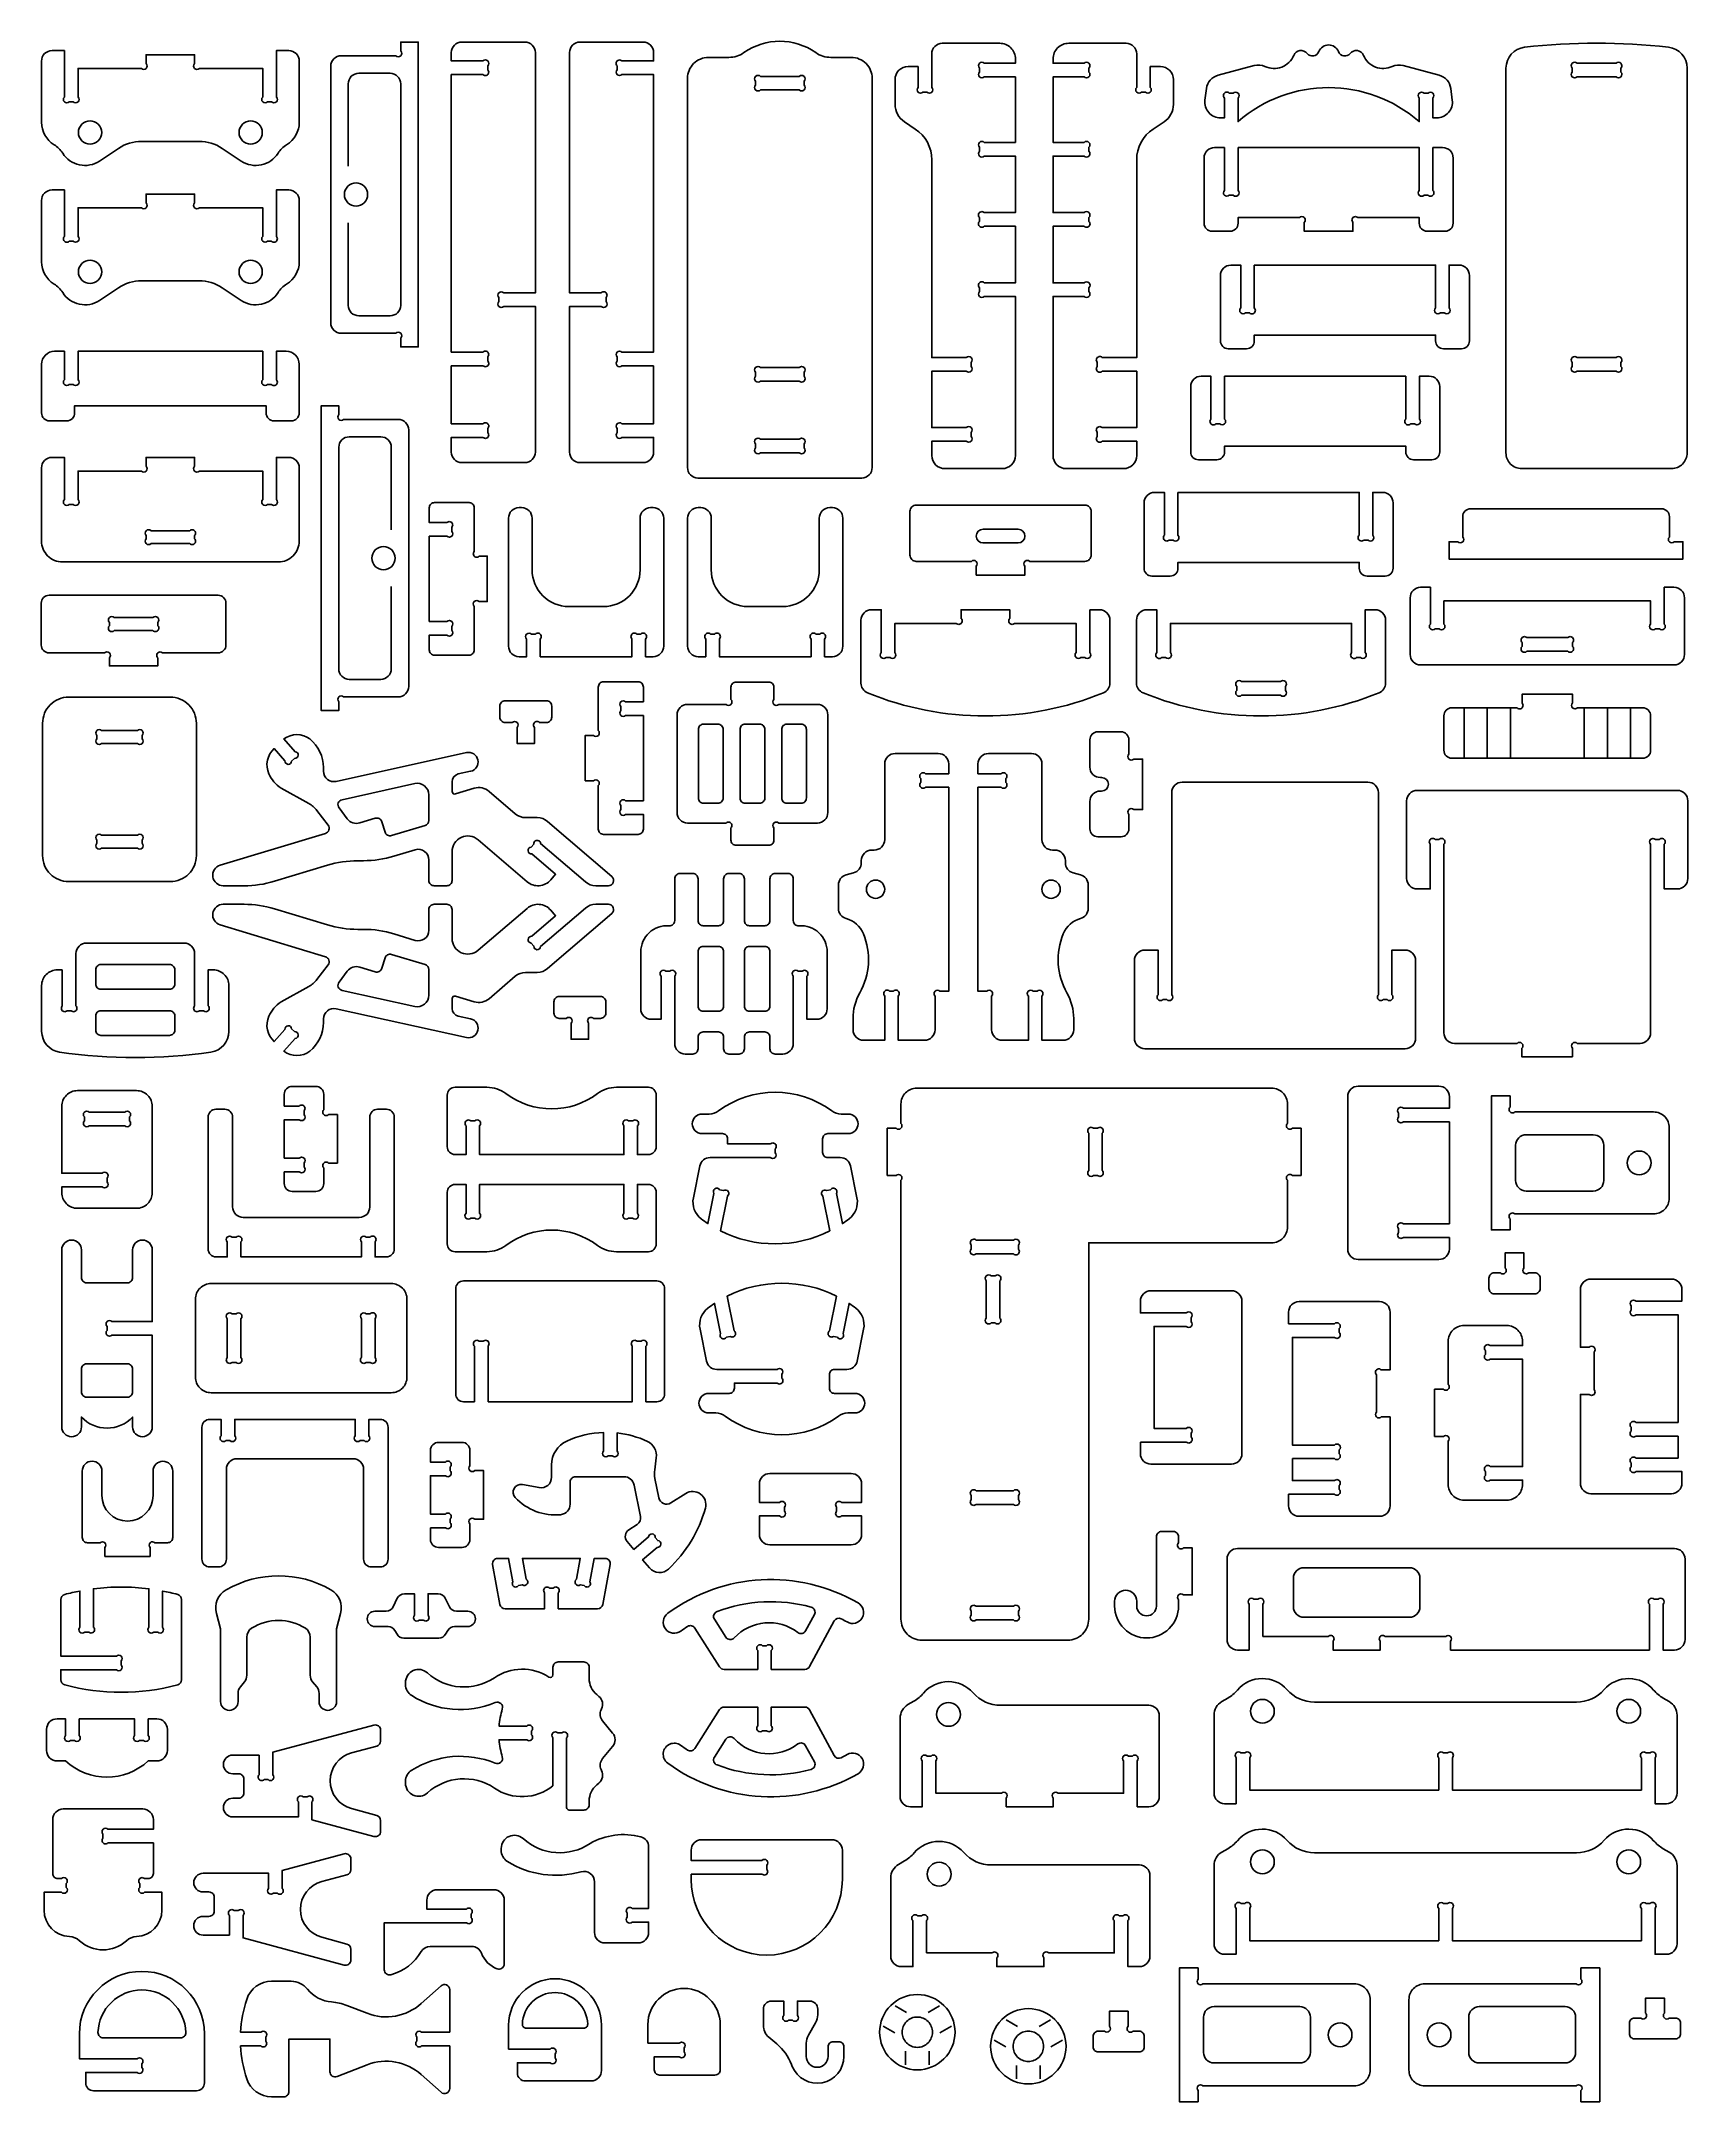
# Model space of a CAD drawing. Extents: x 383 to 746, y -177 to 277.
import ezdxf

# ---------------------------------------------------------------- set-up
doc = ezdxf.new("R2010")
doc.units = 0
doc.header["$MEASUREMENT"] = 0
doc.layers.get('DEFPOINTS').update_dxf_attribs({"color": 1, "linetype": 'CONTINUOUS'})
doc.layers.add('KONTUR', color=20, linetype='CONTINUOUS')

msp = doc.modelspace()

# ---------------------------------------------------------------- linework, layer by layer
at = {"layer": 'DEFPOINTS'}
msp.add_lwpolyline([(388.14, 162.29), (435.64, 162.29, 0.414214), (440.25, 166.9), (440.25, 182.99, 0.414214), (437.95, 185.3), (435.22, 185.3), (435.22, 176.01, -1), (434.16, 174.94), (433.28, 174.94, -1), (432.22, 176.01), (432.22, 182.3), (418.28, 182.3, -1), (417.22, 183.36), (417.22, 185.3), (406.56, 185.3), (406.56, 183.36, -1), (405.5, 182.3), (391.56, 182.3), (391.56, 176.01, -1), (390.5, 174.94), (389.63, 174.94, -1), (388.56, 176.01), (388.56, 185.3), (385.84, 185.3, 0.414214), (383.53, 182.99), (383.53, 166.9, 0.414214)], format="xyb", close=True, dxfattribs=at)
at = {"layer": 'KONTUR'}
for points in [[(447.19, 271.39), (447.19, 214.93, 0.414214), (449.5, 212.62), (461.52, 212.62, -1), (462.58, 211.56), (462.58, 209.62), (466.43, 209.62), (466.43, 276.7), (462.58, 276.7), (462.58, 274.76, -1), (461.52, 273.7), (449.5, 273.7, 0.414214)], [(473.72, 205.47), (480.69, 205.47, 1), (481.75, 206.54), (481.75, 207.41, 1), (480.69, 208.47), (473.72, 208.47), (473.72, 269.56), (480.69, 269.56, 1), (481.75, 270.62), (481.75, 271.49, 1), (480.69, 272.56), (473.72, 272.56), (473.72, 274.41, -0.414214), (476.03, 276.72), (489.92, 276.72, -0.414214), (492.22, 274.41), (492.22, 221.52), (485.26, 221.52, 1), (484.2, 220.46), (484.2, 219.58, 1), (485.26, 218.52), (492.22, 218.52), (492.22, 186.45, -0.414214), (489.92, 184.15), (476.03, 184.15, -0.414214), (473.72, 186.45), (473.72, 189.71), (480.69, 189.71, 1), (481.75, 190.77), (481.75, 191.64, 1), (480.69, 192.71), (473.72, 192.71)], [(518.25, 205.47), (511.29, 205.47, -1), (510.23, 206.54), (510.23, 207.41, -1), (511.29, 208.47), (518.25, 208.47), (518.25, 269.56), (511.29, 269.56, -1), (510.23, 270.62), (510.23, 271.49, -1), (511.29, 272.56), (518.25, 272.56), (518.25, 274.41, 0.414214), (515.94, 276.72), (502.06, 276.72, 0.414214), (499.75, 274.41), (499.75, 221.52), (506.72, 221.52, -1), (507.78, 220.46), (507.78, 219.58, -1), (506.72, 218.52), (499.75, 218.52), (499.75, 186.45, 0.414214), (502.06, 184.15), (515.94, 184.15, 0.414214), (518.25, 186.45), (518.25, 189.71), (511.29, 189.71, -1), (510.23, 190.77), (510.23, 191.64, -1), (511.29, 192.71), (518.25, 192.71)], [(528.02, 180.76, -0.414214), (525.71, 183.07), (525.71, 268.72, -0.414214), (530.32, 273.34), (534.81, 273.34, 0.155074), (538.14, 274.39, -0.31779), (553.93, 274.39, 0.155074), (557.26, 273.34), (561.75, 273.34, -0.414214), (566.36, 268.72), (566.36, 183.07, -0.414214), (564.06, 180.76)], [(423.32, 253.32), (427.5, 250.53, 0.422185), (435.59, 252.26, -0.11659), (437.48, 254.12, 0.261966), (440.25, 259.06), (440.25, 272.53, 0.414214), (437.95, 274.84), (435.22, 274.84), (435.22, 264.62, -1), (434.16, 263.56), (433.28, 263.56, -1), (432.22, 264.62), (432.22, 270.91), (418.28, 270.91, -1), (417.22, 271.97), (417.22, 273.91), (406.56, 273.91), (406.56, 271.97, -1), (405.5, 270.91), (391.56, 270.91), (391.56, 264.62, -1), (390.5, 263.56), (389.63, 263.56, -1), (388.56, 264.62), (388.56, 274.84), (385.84, 274.84, 0.414214), (383.53, 272.53), (383.53, 259.06, 0.261966), (386.3, 254.12, -0.11659), (388.19, 252.26, 0.422185), (396.28, 250.53), (400.46, 253.32, -0.147995), (405.58, 254.86), (418.2, 254.86, -0.147995)], [(576.48, 271.34), (576.48, 266.73, 1), (577.54, 265.67), (578.42, 265.67, 1), (579.48, 266.73), (579.48, 274.14, -0.414214), (581.79, 276.45), (594.43, 276.45, -0.414214), (597.89, 272.99), (597.89, 272.05), (591.04, 272.05, 1), (589.97, 270.99), (589.97, 270.11, 1), (591.04, 269.05), (597.89, 269.05), (597.89, 254.63), (591.04, 254.63, 1), (589.97, 253.57), (589.97, 252.69, 1), (591.04, 251.63), (597.89, 251.63), (597.89, 239.17), (591.04, 239.17, 1), (589.97, 238.11), (589.97, 237.24, 1), (591.04, 236.17), (597.89, 236.17), (597.89, 223.72), (591.04, 223.72, 1), (589.97, 222.65), (589.97, 221.78, 1), (591.04, 220.72), (597.89, 220.72), (597.89, 185.71, -0.414214), (595, 182.83), (582.37, 182.83, -0.414214), (579.48, 185.71), (579.48, 188.87), (587.08, 188.87, 1), (588.15, 189.93), (588.15, 190.81, 1), (587.08, 191.87), (579.48, 191.87), (579.48, 204.28), (587.08, 204.28, 1), (588.15, 205.34), (588.15, 206.22, 1), (587.08, 207.28), (579.48, 207.28), (579.48, 250.82, 0.252072), (575.85, 257.57), (573.46, 259.14, -0.252072), (571.39, 263), (571.39, 268.46, -0.414214), (574.27, 271.34)], [(627.58, 271.34), (627.58, 266.73, -1), (626.52, 265.67), (625.64, 265.67, -1), (624.58, 266.73), (624.58, 274.14, 0.414214), (622.27, 276.45), (609.63, 276.45, 0.414214), (606.17, 272.99), (606.17, 272.05), (613.02, 272.05, -1), (614.08, 270.99), (614.08, 270.11, -1), (613.02, 269.05), (606.17, 269.05), (606.17, 254.63), (613.02, 254.63, -1), (614.08, 253.57), (614.08, 252.69, -1), (613.02, 251.63), (606.17, 251.63), (606.17, 239.17), (613.02, 239.17, -1), (614.08, 238.11), (614.08, 237.24, -1), (613.02, 236.17), (606.17, 236.17), (606.17, 223.72), (613.02, 223.72, -1), (614.08, 222.65), (614.08, 221.78, -1), (613.02, 220.72), (606.17, 220.72), (606.17, 185.71, 0.414214), (609.05, 182.83), (621.69, 182.83, 0.414214), (624.58, 185.71), (624.58, 188.87), (616.97, 188.87, -1), (615.91, 189.93), (615.91, 190.81, -1), (616.97, 191.87), (624.58, 191.87), (624.58, 204.28), (616.97, 204.28, -1), (615.91, 205.34), (615.91, 206.22, -1), (616.97, 207.28), (624.58, 207.28), (624.58, 250.82, -0.252072), (628.21, 257.57), (630.6, 259.14, 0.252072), (632.67, 263), (632.67, 268.46, 0.414214), (629.79, 271.34)], [(664.67, 274.61, -0.687577), (668.98, 274.61, 0.578369), (671.55, 274.21, -0.567962), (674.5, 273.79, 0.425793), (680.84, 271.34, -0.176453), (683.2, 271.55), (691.17, 269.41, -0.304748), (693.71, 266.5), (694.04, 263.91, -0.451549), (690.6, 260.01), (689.76, 260.01), (689.76, 264.4, 1), (688.7, 265.46), (687.83, 265.46, 1), (686.76, 264.4), (686.76, 259.22, 0.37485), (646.89, 259.22), (646.89, 264.4, 1), (645.82, 265.46), (644.95, 265.46, 1), (643.89, 264.4), (643.89, 260.01), (643.05, 260.01, -0.451549), (639.61, 263.91), (639.94, 266.5, -0.304748), (642.48, 269.41), (650.45, 271.55, -0.176453), (652.81, 271.34, 0.425793), (659.15, 273.79, -0.567962), (662.1, 274.21, 0.578369)], [(709.32, 182.83, -0.414214), (705.86, 186.29), (705.86, 270.99, -0.382343), (709.97, 275.58, -0.055069), (741.63, 275.58, -0.382343), (745.74, 270.99), (745.74, 186.29, -0.414214), (742.28, 182.83)], [(721.51, 272.05), (730.09, 272.05, -1), (731.16, 270.99), (731.16, 270.11, -1), (730.09, 269.05), (721.51, 269.05, -1), (720.45, 270.11), (720.45, 270.99, -1)], [(541.77, 269.17), (550.3, 269.17, -1), (551.36, 268.11), (551.36, 267.23, -1), (550.3, 266.17), (541.77, 266.17, -1), (540.71, 267.23), (540.71, 268.11, -1)], [(394.21, 259.37, 0.414214), (391.65, 256.81, 0.414214), (394.21, 254.26, 0.414214), (396.77, 256.81, 0.414214)], [(429.57, 259.37, 0.414214), (427.01, 256.81, 0.414214), (429.57, 254.26, 0.414214), (432.13, 256.81, 0.414214)], [(646.89, 253.5), (646.89, 244.07, -1), (645.82, 243), (644.95, 243, -1), (643.89, 244.07), (643.89, 253.5), (641.73, 253.5, 0.414214), (639.42, 251.19), (639.42, 236.82, 0.414214), (641.15, 235.09), (645.15, 235.09, 0.414214), (646.89, 236.82), (646.89, 238.09), (660.41, 238.09, -1), (661.47, 237.03), (661.47, 235.09), (672.18, 235.09), (672.18, 237.03, -1), (673.24, 238.09), (686.76, 238.09), (686.76, 236.82, 0.414214), (688.49, 235.09), (692.5, 235.09, 0.414214), (694.23, 236.82), (694.23, 251.19, 0.414214), (691.92, 253.5), (689.76, 253.5), (689.76, 244.07, -1), (688.7, 243), (687.83, 243, -1), (686.76, 244.07), (686.76, 253.5)], [(452.75, 245.72, 0.414214), (450.19, 243.16, 0.414214), (452.75, 240.6, 0.414214), (455.31, 243.16, 0.414214)], [(423.32, 222.64), (427.5, 219.85, 0.422185), (435.59, 221.59, -0.11659), (437.48, 223.45, 0.261966), (440.25, 228.38), (440.25, 241.86, 0.414214), (437.95, 244.16), (435.22, 244.16), (435.22, 233.95, -1), (434.16, 232.89), (433.28, 232.89, -1), (432.22, 233.95), (432.22, 240.24), (418.28, 240.24, -1), (417.22, 241.3), (417.22, 243.24), (406.56, 243.24), (406.56, 241.3, -1), (405.5, 240.24), (391.56, 240.24), (391.56, 233.95, -1), (390.5, 232.89), (389.63, 232.89, -1), (388.56, 233.95), (388.56, 244.16), (385.84, 244.16, 0.414214), (383.53, 241.86), (383.53, 228.38, 0.261966), (386.3, 223.45, -0.11659), (388.19, 221.59, 0.422185), (396.28, 219.85), (400.46, 222.64, -0.147995), (405.58, 224.19), (418.2, 224.19, -0.147995)], [(394.21, 228.7, 0.414214), (391.65, 226.14, 0.414214), (394.21, 223.58, 0.414214), (396.77, 226.14, 0.414214)], [(429.57, 228.7, 0.414214), (427.01, 226.14, 0.414214), (429.57, 223.58, 0.414214), (432.13, 226.14, 0.414214)], [(650.47, 227.62), (650.47, 218.19, -1), (649.41, 217.12), (648.54, 217.12, -1), (647.47, 218.19), (647.47, 227.62), (645.31, 227.62, 0.414214), (643.01, 225.31), (643.01, 210.94, 0.414214), (644.74, 209.21), (648.74, 209.21, 0.414214), (650.47, 210.94), (650.47, 212.21), (690.35, 212.21), (690.35, 210.94, 0.414214), (692.08, 209.21), (696.09, 209.21, 0.414214), (697.82, 210.94), (697.82, 225.31, 0.414214), (695.51, 227.62), (693.35, 227.62), (693.35, 218.19, -1), (692.29, 217.12), (691.42, 217.12, -1), (690.35, 218.19), (690.35, 227.62)], [(389.09, 193.34), (385.26, 193.34, -0.414214), (383.53, 195.08), (383.53, 205.8, -0.414214), (386.41, 208.68), (388.56, 208.68), (388.56, 202.4, 1), (389.63, 201.33), (390.5, 201.33, 1), (391.56, 202.4), (391.56, 208.68), (432.22, 208.68), (432.22, 202.4, 1), (433.28, 201.33), (434.16, 201.33, 1), (435.22, 202.4), (435.22, 208.68), (437.37, 208.68, -0.414214), (440.25, 205.8), (440.25, 195.08, -0.414214), (438.52, 193.34), (434.7, 193.34, -0.414214), (432.96, 195.08), (432.96, 196.66), (390.82, 196.66), (390.82, 195.08, -0.414214)], [(541.77, 205.09), (550.3, 205.09, -1), (551.36, 204.03), (551.36, 203.15, -1), (550.3, 202.09), (541.77, 202.09, -1), (540.71, 203.15), (540.71, 204.03, -1)], [(721.51, 207.28), (730.09, 207.28, -1), (731.16, 206.22), (731.16, 205.34, -1), (730.09, 204.28), (721.51, 204.28, -1), (720.45, 205.34), (720.45, 206.22, -1)], [(643.93, 203.18), (643.93, 193.75, -1), (642.87, 192.69), (641.99, 192.69, -1), (640.93, 193.75), (640.93, 203.18), (638.77, 203.18, 0.414214), (636.46, 200.88), (636.46, 186.51, 0.414214), (638.19, 184.78), (642.2, 184.78, 0.414214), (643.93, 186.51), (643.93, 187.78), (683.81, 187.78), (683.81, 186.51, 0.414214), (685.54, 184.78), (689.54, 184.78, 0.414214), (691.27, 186.51), (691.27, 200.88, 0.414214), (688.97, 203.18), (686.81, 203.18), (686.81, 193.75, -1), (685.74, 192.69), (684.87, 192.69, -1), (683.81, 193.75), (683.81, 203.18)], [(464.35, 191.36), (464.35, 134.9, -0.414214), (462.04, 132.59), (450.02, 132.59, 1), (448.96, 131.53), (448.96, 129.59), (445.11, 129.59), (445.11, 196.67), (448.96, 196.67), (448.96, 194.73, 1), (450.02, 193.67), (462.04, 193.67, -0.414214)], [(550.3, 186.32), (541.77, 186.32, -1), (540.71, 187.38), (540.71, 188.26, -1), (541.77, 189.32), (550.3, 189.32, -1), (551.36, 188.26), (551.36, 187.38, -1)], [(633.67, 177.59), (633.67, 168.16, -1), (632.61, 167.1), (631.73, 167.1, -1), (630.67, 168.16), (630.67, 177.59), (628.51, 177.59, 0.414214), (626.2, 175.28), (626.2, 160.91, 0.414214), (627.93, 159.18), (631.94, 159.18, 0.414214), (633.67, 160.91), (633.67, 162.18), (673.55, 162.18), (673.55, 160.91, 0.414214), (675.28, 159.18), (679.29, 159.18, 0.414214), (681.02, 160.91), (681.02, 175.28, 0.414214), (678.71, 177.59), (676.55, 177.59), (676.55, 168.16, -1), (675.49, 167.1), (674.61, 167.1, -1), (673.55, 168.16), (673.55, 177.59)], [(468.87, 167.96), (472.76, 167.96, 1), (473.82, 169.02), (473.82, 169.9, 1), (472.76, 170.96), (468.87, 170.96), (468.87, 174.21, -0.414214), (470.02, 175.36), (477.62, 175.36, -0.414214), (478.78, 174.21), (478.78, 164.63, 1), (479.84, 163.57), (481.63, 163.57), (481.63, 153.58), (479.84, 153.58, 1), (478.78, 152.52), (478.78, 142.94, -0.414214), (477.62, 141.78), (470.02, 141.78, -0.414214), (468.87, 142.94), (468.87, 146.19), (472.76, 146.19, 1), (473.82, 147.25), (473.82, 148.12, 1), (472.76, 149.19), (468.87, 149.19)], [(486.32, 171.94, -0.414214), (488.63, 174.25), (489.2, 174.25, -0.414214), (491.51, 171.94), (491.51, 160.55, 0.414214), (499.58, 152.47), (507.21, 152.47, 0.414214), (515.28, 160.55), (515.28, 171.94, -0.414214), (517.59, 174.25), (518.16, 174.25, -0.414214), (520.47, 171.94), (520.47, 143.74, -0.414214), (518.16, 141.43), (516.48, 141.43), (516.48, 145.33, 1), (515.42, 146.39), (514.54, 146.39, 1), (513.48, 145.33), (513.48, 141.43), (493.31, 141.43), (493.31, 145.33, 1), (492.25, 146.39), (491.37, 146.39, 1), (490.31, 145.33), (490.31, 141.43), (488.63, 141.43, -0.414214), (486.32, 143.74)], [(525.74, 171.94, -0.414214), (528.05, 174.25), (528.62, 174.25, -0.414214), (530.93, 171.94), (530.93, 160.55, 0.414214), (539, 152.47), (546.63, 152.47, 0.414214), (554.71, 160.55), (554.71, 171.94, -0.414214), (557.01, 174.25), (557.59, 174.25, -0.414214), (559.89, 171.94), (559.89, 143.74, -0.414214), (557.59, 141.43), (555.9, 141.43), (555.9, 145.33, 1), (554.84, 146.39), (553.97, 146.39, 1), (552.9, 145.33), (552.9, 141.43), (532.73, 141.43), (532.73, 145.33, 1), (531.67, 146.39), (530.79, 146.39, 1), (529.73, 145.33), (529.73, 141.43), (528.05, 141.43, -0.414214), (525.74, 143.74)], [(574.67, 163.8, 0.414214), (576.06, 162.41), (588.19, 162.41, -1), (589.26, 161.35), (589.26, 159.41), (599.97, 159.41), (599.97, 161.35, -1), (601.03, 162.41), (613.17, 162.41, 0.414214), (614.55, 163.8), (614.55, 173.44, 0.414214), (613.17, 174.82), (576.06, 174.82, 0.414214), (574.67, 173.44)], [(696.33, 172.26), (696.33, 167.78, -1), (695.27, 166.72), (693.33, 166.72), (693.33, 162.91), (744.82, 162.91), (744.82, 166.72), (742.88, 166.72, -1), (741.82, 167.78), (741.82, 172.26, 0.414214), (740.09, 173.99), (698.06, 173.99, 0.414214)], [(407.63, 166.32), (416.16, 166.32, 1), (417.22, 167.38), (417.22, 168.11, 1), (416.16, 169.17), (407.63, 169.17, 1), (406.56, 168.11), (406.56, 167.38, 1)], [(590.76, 169.49), (598.47, 169.49, -1), (598.47, 166.49), (590.76, 166.49, -1)], [(458.8, 165.69, 0.414214), (456.24, 163.13, 0.414214), (458.8, 160.57, 0.414214), (461.35, 163.13, 0.414214)], [(422.39, 142.27), (410.18, 142.27, 1), (409.12, 141.2), (409.12, 139.41), (398.46, 139.41), (398.46, 141.2, 1), (397.4, 142.27), (385.19, 142.27, -0.414214), (383.46, 144), (383.46, 153.23, -0.414214), (385.19, 154.96), (422.39, 154.96, -0.414214), (424.12, 153.23), (424.12, 144, -0.414214)], [(687.07, 139.63), (742.84, 139.63, 0.414214), (745.15, 141.94), (745.15, 154.41, 0.414214), (742.84, 156.72), (740.7, 156.72), (740.7, 148.62, -1), (739.64, 147.56), (738.76, 147.56, -1), (737.7, 148.62), (737.7, 153.72), (692.21, 153.72), (692.21, 148.62, -1), (691.15, 147.56), (690.28, 147.56, -1), (689.21, 148.62), (689.21, 156.72), (687.07, 156.72, 0.414214), (684.77, 154.41), (684.77, 141.94, 0.414214)], [(399.52, 147.18), (408.05, 147.18, 1), (409.12, 148.25), (409.12, 148.98, 1), (408.05, 150.04), (399.52, 150.04, 1), (398.46, 148.98), (398.46, 148.25, 1)], [(614.23, 151.77), (614.23, 142.33, -1), (613.17, 141.27), (612.29, 141.27, -1), (611.23, 142.33), (611.23, 148.77), (597.71, 148.77, -1), (596.65, 149.83), (596.65, 151.77), (585.94, 151.77), (585.94, 149.83, -1), (584.87, 148.77), (571.35, 148.77), (571.35, 142.33, -1), (570.29, 141.27), (569.42, 141.27, -1), (568.35, 142.33), (568.35, 151.77), (566.19, 151.77, 0.414214), (563.89, 149.46), (563.89, 135.62, 0.305092), (565.32, 133.48, 0.195594), (617.26, 133.48, 0.305092), (618.7, 135.62), (618.7, 149.46, 0.414214), (616.39, 151.77)], [(625.98, 133.48, 0.195594), (677.92, 133.48, 0.305092), (679.36, 135.62), (679.36, 149.46, 0.414214), (677.05, 151.77), (674.89, 151.77), (674.89, 142.33, -1), (673.83, 141.27), (672.95, 141.27, -1), (671.89, 142.33), (671.89, 148.77), (632.01, 148.77), (632.01, 142.33, -1), (630.95, 141.27), (630.07, 141.27, -1), (629.01, 142.33), (629.01, 151.77), (626.85, 151.77, 0.414214), (624.54, 149.46), (624.54, 135.62, 0.305092)], [(710.45, 142.63), (719.46, 142.63, 1), (720.52, 143.7), (720.52, 144.57, 1), (719.46, 145.63), (710.45, 145.63, 1), (709.39, 144.57), (709.39, 143.7, 1)], [(647.66, 135.95), (656.24, 135.95, -1), (657.31, 134.89), (657.31, 134.01, -1), (656.24, 132.95), (647.66, 132.95, -1), (646.59, 134.01), (646.59, 134.89, -1)], [(411.85, 132.55, -0.414214), (417.62, 126.78), (417.62, 97.7, -0.414214), (411.85, 91.93), (389.53, 91.93, -0.414214), (383.76, 97.7), (383.76, 126.78, -0.414214), (389.53, 132.55)], [(494.68, 126.95), (493.11, 126.95, 1), (492.04, 125.89), (492.04, 122.35), (488.2, 122.35), (488.2, 125.89, 1), (487.13, 126.95), (485.56, 126.95, -0.414214), (484.41, 128.1), (484.41, 130.58, -0.414214), (485.56, 131.74), (494.68, 131.74, -0.414214), (495.83, 130.58), (495.83, 128.1, -0.414214)], [(515.99, 128.52), (512.09, 128.52, -1), (511.03, 129.58), (511.03, 130.45, -1), (512.09, 131.52), (515.99, 131.52), (515.99, 134.76, 0.414214), (514.83, 135.92), (507.23, 135.92, 0.414214), (506.08, 134.76), (506.08, 125.19, -1), (505.02, 124.12), (503.22, 124.12), (503.22, 114.13), (505.02, 114.13, -1), (506.08, 113.07), (506.08, 103.49, 0.414214), (507.23, 102.34), (514.83, 102.34, 0.414214), (515.99, 103.49), (515.99, 106.74), (512.09, 106.74, -1), (511.03, 107.8), (511.03, 108.68, -1), (512.09, 109.74), (515.99, 109.74)], [(536.42, 99.92, -0.414214), (535.27, 101.07), (535.27, 103.77, 1), (534.21, 104.83), (525.7, 104.83, -0.414214), (523.4, 107.14), (523.4, 128.64, -0.414214), (525.7, 130.95), (534.21, 130.95, 1), (535.27, 132.01), (535.27, 134.71, -0.414214), (536.42, 135.86), (543.58, 135.86, -0.414214), (544.73, 134.71), (544.73, 132.01, 1), (545.79, 130.95), (554.3, 130.95, -0.414214), (556.6, 128.64), (556.6, 107.14, -0.414214), (554.3, 104.83), (545.79, 104.83, 1), (544.73, 103.77), (544.73, 101.07, -0.414214), (543.58, 99.92)], [(735.97, 119.1, 0.414214), (737.7, 120.83), (737.7, 128.45, 0.414214), (735.97, 130.18), (721.59, 130.18, -1), (720.52, 131.25), (720.52, 133.18), (709.39, 133.18), (709.39, 131.25, -1), (708.33, 130.18), (693.95, 130.18, 0.414214), (692.21, 128.45), (692.21, 120.83, 0.414214), (693.95, 119.1)], [(396.76, 122.33), (404.62, 122.33, 1), (405.69, 123.39), (405.69, 124.12, 1), (404.62, 125.18), (396.76, 125.18, 1), (395.7, 124.12), (395.7, 123.39, 1)], [(445.58, 117.04, 0.224783), (442.61, 123.34, 0.332024), (436.86, 123.34), (439.33, 120.53, -1), (439.24, 119.03), (438.58, 118.45, -1), (437.08, 118.54), (434.71, 121.23, 0.318462), (433.56, 115.66, 0.133666), (436.25, 112.49), (442.36, 109.13, -0.10459), (444.16, 107.56), (446.6, 104.36, -0.522753), (446.02, 102.56), (422.85, 95.54, 0.862777), (423.52, 91.02), (428.1, 91.02, 0.073666), (434.79, 92.01), (446.44, 95.54, -0.073666), (453.13, 96.53), (454.39, 96.53, 0.073666), (461.08, 97.52), (465.8, 98.95, -0.503235), (468.77, 96.74), (468.77, 92.18, 0.414214), (469.93, 91.02), (472.74, 91.02, 0.414214), (473.89, 92.18), (473.89, 98.53, -0.640772), (479.61, 101.15), (490.39, 91.91, 0.414214), (495.61, 92.32), (496.67, 93.55), (491.43, 98.04, -1), (491.32, 99.54), (491.89, 100.2, -1), (493.39, 100.32), (503.26, 91.85, 0.179039), (505.51, 91.02), (508.3, 91.02, 0.696297), (509.05, 93.05), (494.9, 105.18, 0.179039), (492.65, 106.02), (490.05, 106.02, -0.179039), (487.79, 106.85), (482.03, 111.79, 0.256082), (478.77, 112.48), (474.64, 111.23, -0.503235), (473.89, 111.78), (473.89, 113.93, -0.35181), (475.25, 115.62), (477.97, 116.22, 1), (477.07, 120.33), (448.38, 113.99, -0.479498), (445.58, 116.24)], [(528.12, 125.44, -0.414214), (529.27, 126.6), (532.4, 126.6, -0.414214), (533.55, 125.44), (533.55, 110.34, -0.414214), (532.4, 109.18), (529.27, 109.18, -0.414214), (528.12, 110.34)], [(537.28, 110.34), (537.28, 125.44, -0.414214), (538.44, 126.6), (541.56, 126.6, -0.414214), (542.72, 125.44), (542.72, 110.34, -0.414214), (541.56, 109.18), (538.44, 109.18, -0.414214)], [(551.88, 125.44, 0.414214), (550.73, 126.6), (547.6, 126.6, 0.414214), (546.45, 125.44), (546.45, 110.34, 0.414214), (547.6, 109.18), (550.73, 109.18, 0.414214), (551.88, 110.34)], [(616.58, 111.85, 0.414214), (614.27, 109.55), (614.27, 103.54, 0.414214), (616, 101.81), (621.13, 101.81, 0.414214), (622.86, 103.54), (622.86, 106.73, -1), (623.92, 107.79), (625.86, 107.79), (625.86, 118.92), (623.92, 118.92, -1), (622.86, 119.98), (622.86, 123.17, 0.414214), (621.13, 124.9), (616, 124.9, 0.414214), (614.27, 123.17), (614.27, 117.16, 0.414214), (616.58, 114.85), (616.84, 114.85, -1), (616.84, 111.85)], [(558.93, 91.22, -0.339454), (560.64, 93.44), (562.26, 93.88, 0.339454), (563.97, 96.11), (563.97, 96.56, -0.414214), (566.28, 98.87), (566.81, 98.87, 0.414214), (569.11, 101.17), (569.11, 117.83, -0.414214), (571.42, 120.13), (580.89, 120.13, -0.414214), (583.2, 117.83), (583.2, 115.69), (578.1, 115.69, 1), (577.04, 114.62), (577.04, 113.75, 1), (578.1, 112.69), (583.2, 112.69), (583.2, 67.82), (581.26, 67.82, 1), (580.2, 66.75), (580.2, 59.32, -0.414214), (577.89, 57.01), (572.11, 57.01), (572.11, 66.75, 1), (571.05, 67.82), (570.18, 67.82, 1), (569.11, 66.75), (569.11, 57.01), (564.45, 57.01, -0.414214), (562.14, 59.32), (562.14, 61.78, -0.129433), (563.63, 67.46, 0.231132), (564.42, 80.46, 0.231026), (560.63, 83.81, -0.33747), (558.93, 86.03)], [(613.91, 91.22, 0.339454), (612.2, 93.44), (610.59, 93.88, -0.339454), (608.88, 96.11), (608.88, 96.56, 0.414214), (606.57, 98.87), (606.04, 98.87, -0.414214), (603.73, 101.17), (603.73, 117.83, 0.414214), (601.42, 120.13), (591.96, 120.13, 0.414214), (589.65, 117.83), (589.65, 115.69), (594.74, 115.69, -1), (595.81, 114.62), (595.81, 113.75, -1), (594.74, 112.69), (589.65, 112.69), (589.65, 67.82), (591.59, 67.82, -1), (592.65, 66.75), (592.65, 59.32, 0.414214), (594.96, 57.01), (600.73, 57.01), (600.73, 66.75, -1), (601.79, 67.82), (602.67, 67.82, -1), (603.73, 66.75), (603.73, 57.01), (608.4, 57.01, 0.414214), (610.71, 59.32), (610.71, 61.78, 0.129433), (609.21, 67.46, -0.231132), (608.42, 80.46, -0.231026), (612.22, 83.81, 0.33747), (613.91, 86.03)], [(449.68, 109.97), (465.69, 113.51, -0.479498), (468.77, 111.03), (468.77, 105.39, -0.330464), (467.95, 104.28), (460.56, 102.05, -0.414214), (459.13, 102.81), (458.43, 105.11, 0.414214), (456.99, 105.88), (453.59, 104.85, -0.313411), (450.83, 105.74), (449.01, 108.14, -0.547347)], [(685.96, 74.55), (685.96, 57.46, -0.414214), (683.65, 55.15), (626.39, 55.15, -0.414214), (624.08, 57.46), (624.08, 74.55, -0.414214), (626.39, 76.86), (629.28, 76.86), (629.28, 67.02, 1), (630.34, 65.96), (631.22, 65.96, 1), (632.28, 67.02), (632.28, 111.52, -0.414214), (634.59, 113.83), (675.46, 113.83, -0.414214), (677.77, 111.52), (677.77, 67.02, 1), (678.83, 65.96), (679.7, 65.96, 1), (680.77, 67.02), (680.77, 76.86), (683.65, 76.86, -0.414214)], [(720.5, 53.34), (720.5, 55.28, -1), (721.56, 56.34), (735.37, 56.34, 0.414214), (737.68, 58.65), (737.68, 100.15, -1), (738.74, 101.21), (739.62, 101.21, -1), (740.68, 100.15), (740.68, 90.32), (743.57, 90.32, 0.414214), (745.88, 92.62), (745.88, 109.71, 0.414214), (743.57, 112.02), (686.3, 112.02, 0.414214), (684, 109.71), (684, 92.62, 0.414214), (686.3, 90.32), (689.19, 90.32), (689.19, 100.15, -1), (690.26, 101.21), (691.13, 101.21, -1), (692.19, 100.15), (692.19, 58.65, 0.414214), (694.5, 56.34), (708.31, 56.34, -1), (709.37, 55.28), (709.37, 53.34)], [(395.7, 101.09), (395.7, 100.36, 1), (396.76, 99.3), (404.62, 99.3, 1), (405.69, 100.36), (405.69, 101.09, 1), (404.62, 102.15), (396.76, 102.15, 1)], [(529.19, 82.22, -0.414214), (528.03, 83.37), (528.03, 92.57, 0.414214), (526.88, 93.72), (524.04, 93.72, 0.414214), (522.89, 92.57), (522.89, 83.35, -0.437062), (521.64, 82.2, 0.437062), (515.43, 76.45), (515.43, 63.93, 0.414214), (517.74, 61.63), (519.89, 61.63), (519.89, 71.15, -1), (520.95, 72.21), (521.82, 72.21, -1), (522.89, 71.15), (522.89, 56.29, 0.414214), (525.19, 53.98), (526.88, 53.98, 0.414214), (528.03, 55.14), (528.03, 57.69, -0.414214), (529.19, 58.84), (532.51, 58.84, -0.414214), (533.67, 57.69), (533.67, 55.14, 0.414214), (534.82, 53.98), (537.07, 53.98, 0.414214), (538.22, 55.14), (538.22, 57.69, -0.414214), (539.37, 58.84), (542.7, 58.84, -0.414214), (543.85, 57.69), (543.85, 55.14, 0.414214), (545.01, 53.98), (546.69, 53.98, 0.414214), (549, 56.29), (549, 71.15, -1), (550.06, 72.21), (550.94, 72.21, -1), (552, 71.15), (552, 61.63), (554.15, 61.63, 0.414214), (556.46, 63.93), (556.46, 76.45, 0.437062), (550.24, 82.2, -0.437062), (549, 83.35), (549, 92.57, 0.414214), (547.85, 93.72), (545.01, 93.72, 0.414214), (543.85, 92.57), (543.85, 83.37, -0.414214), (542.7, 82.22), (539.37, 82.22, -0.414214), (538.22, 83.37), (538.22, 92.57, 0.414214), (537.07, 93.72), (534.82, 93.72, 0.414214), (533.67, 92.57), (533.67, 83.37, -0.414214), (532.51, 82.22)], [(567.1, 92.27, 0.414214), (565.09, 90.26, 0.414214), (567.1, 88.25, 0.414214), (569.11, 90.26, 0.414214)], [(605.74, 92.27, 0.414214), (603.73, 90.26, 0.414214), (605.74, 88.25, 0.414214), (607.75, 90.26, 0.414214)], [(445.58, 60.92, -0.224783), (442.61, 54.62, -0.332024), (436.86, 54.62), (439.33, 57.43, 1), (439.24, 58.93), (438.58, 59.51, 1), (437.08, 59.42), (434.71, 56.73, -0.318462), (433.56, 62.3, -0.133666), (436.25, 65.47), (442.36, 68.84, 0.10459), (444.16, 70.4), (446.6, 73.6, 0.522753), (446.02, 75.4), (422.85, 82.42, -0.862777), (423.52, 86.94), (428.1, 86.94, -0.073666), (434.79, 85.95), (446.44, 82.42, 0.073666), (453.13, 81.43), (454.39, 81.43, -0.073666), (461.08, 80.44), (465.8, 79.01, 0.503235), (468.77, 81.22), (468.77, 85.79, -0.414214), (469.93, 86.94), (472.74, 86.94, -0.414214), (473.89, 85.79), (473.89, 79.43, 0.640772), (479.61, 76.81), (490.39, 86.05, -0.414214), (495.61, 85.64), (496.67, 84.41), (491.43, 79.92, 1), (491.32, 78.42), (491.89, 77.76, 1), (493.39, 77.64), (503.26, 86.11, -0.179039), (505.51, 86.94), (508.3, 86.94, -0.696297), (509.05, 84.91), (494.9, 72.78, -0.179039), (492.65, 71.94), (490.05, 71.94, 0.179039), (487.79, 71.11), (482.03, 66.17, -0.256082), (478.77, 65.48), (474.64, 66.73, 0.503235), (473.89, 66.18), (473.89, 64.03, 0.35181), (475.25, 62.34), (477.97, 61.74, -1), (477.07, 57.63), (448.38, 63.97, 0.479498), (445.58, 61.72)], [(388.11, 72.52), (388.11, 64.58, 1), (389.17, 63.52), (390.05, 63.52, 1), (391.11, 64.58), (391.11, 76.09, -0.414214), (393.42, 78.4), (414.92, 78.4, -0.414214), (417.22, 76.09), (417.22, 64.58, 1), (418.29, 63.52), (419.16, 63.52, 1), (420.22, 64.58), (420.22, 72.52), (421.31, 72.52, -0.414214), (424.77, 69.06), (424.77, 58.98, -0.371951), (420.83, 54.41, -0.073339), (387.5, 54.41, -0.371951), (383.56, 58.98), (383.56, 69.06, -0.414214), (387.02, 72.52)], [(528.03, 64.55, 0.414214), (529.19, 63.4), (532.51, 63.4, 0.414214), (533.67, 64.55), (533.67, 76.51, 0.414214), (532.51, 77.67), (529.19, 77.67, 0.414214), (528.03, 76.51)], [(542.7, 77.67, -0.414214), (543.85, 76.51), (543.85, 64.55, -0.414214), (542.7, 63.4), (539.37, 63.4, -0.414214), (538.22, 64.55), (538.22, 76.51, -0.414214), (539.37, 77.67)], [(396.61, 73.68, 0.414214), (395.46, 72.52), (395.46, 69.4, 0.414214), (396.61, 68.25), (411.72, 68.25, 0.414214), (412.87, 69.4), (412.87, 72.52, 0.414214), (411.72, 73.68)], [(449.68, 67.99), (465.69, 64.45, 0.479498), (468.77, 66.93), (468.77, 72.57, 0.330464), (467.95, 73.68), (460.56, 75.92, 0.414214), (459.13, 75.15), (458.43, 72.85, -0.414214), (456.99, 72.08), (453.59, 73.11, 0.313411), (450.83, 72.22), (449.01, 69.82, 0.547347)], [(411.72, 58.09), (396.61, 58.09, -0.414214), (395.46, 59.24), (395.46, 62.37, -0.414214), (396.61, 63.52), (411.72, 63.52, -0.414214), (412.87, 62.37), (412.87, 59.24, -0.414214)], [(506.58, 61.84), (505.01, 61.84, 1), (503.94, 60.78), (503.94, 57.24), (500.1, 57.24), (500.1, 60.78, 1), (499.03, 61.84), (497.46, 61.84, -0.414214), (496.31, 63), (496.31, 65.48, -0.414214), (497.46, 66.64), (506.58, 66.64, -0.414214), (507.73, 65.48), (507.73, 63, -0.414214)], [(391.45, 20.03), (404.44, 20.03, 0.414214), (407.9, 23.49), (407.9, 42.47, 0.414214), (404.44, 45.93), (391.45, 45.93, 0.414214), (387.99, 42.47), (387.99, 27.75), (396.88, 27.75, -1), (397.95, 26.69), (397.95, 25.81, -1), (396.88, 24.75), (387.99, 24.75), (387.99, 23.49, 0.414214)], [(436.97, 28.08), (440.25, 28.08, 1), (441.31, 29.15), (441.31, 30.02, 1), (440.25, 31.08), (436.97, 31.08), (436.97, 39.54), (440.25, 39.54, 1), (441.31, 40.61), (441.31, 41.48, 1), (440.25, 42.54), (436.97, 42.54), (436.97, 45.14, -0.414214), (438.7, 46.87), (443.92, 46.87, -0.414214), (445.65, 45.14), (445.65, 41.72, 1), (446.71, 40.66), (448.65, 40.66), (448.65, 29.97), (446.71, 29.97, 1), (445.65, 28.91), (445.65, 25.49, -0.414214), (443.92, 23.76), (438.7, 23.76, -0.414214), (436.97, 25.49)], [(474.56, 46.67), (481.58, 46.67, -0.16263), (485.74, 45.28, 0.334097), (505.91, 45.28, -0.16263), (510.08, 46.67), (517.1, 46.67, -0.414214), (518.83, 44.94), (518.83, 33.59, -0.414214), (517.1, 31.85), (514.7, 31.85), (514.7, 38.2, 1), (513.64, 39.26), (512.76, 39.26, 1), (511.7, 38.2), (511.7, 31.85), (479.96, 31.85), (479.96, 38.2, 1), (478.89, 39.26), (478.02, 39.26, 1), (476.96, 38.2), (476.96, 31.85), (474.56, 31.85, -0.414214), (472.83, 33.59), (472.83, 44.94, -0.414214)], [(557.07, 15.08), (555.53, 22.69, -1), (556.36, 23.94), (557.22, 24.12, -1), (558.47, 23.29), (559.81, 16.67, 0.016944), (561.29, 17.73, 0.286808), (563.01, 22.31), (561.59, 29.35, 0.357001), (559.32, 31.2), (556.61, 31.2, -0.414214), (555.46, 32.35), (555.46, 35.32, -0.414214), (556.61, 36.47), (561.1, 36.47, 1), (561.1, 40.77), (559.54, 40.77, -0.161246), (557.47, 41.46, 0.331101), (532.54, 41.46, -0.161246), (530.48, 40.77), (528.92, 40.77, 1), (528.92, 36.47), (533.4, 36.47, -0.414214), (534.55, 35.32), (534.55, 34.2), (543.94, 34.2, -1), (545.01, 33.13), (545.01, 32.26, -1), (543.94, 31.2), (530.69, 31.2, 0.357001), (528.43, 29.35), (527, 22.31, 0.286808), (528.72, 17.73, 0.016944), (530.2, 16.67), (531.54, 23.29, -1), (532.79, 24.12), (533.65, 23.94, -1), (534.48, 22.69), (532.94, 15.08, 0.237707)], [(614.01, -70.41, -0.414214), (609.4, -75.02), (577.3, -75.02, -0.414214), (572.69, -70.41), (572.69, 26.2, 1), (571.63, 27.27), (569.69, 27.27), (569.69, 37.64), (571.63, 37.64, 1), (572.69, 38.7), (572.69, 43, -0.414214), (576.15, 46.46), (654.31, 46.46, -0.414214), (657.77, 43), (657.77, 38.7, 1), (658.84, 37.64), (660.77, 37.64), (660.77, 27.27), (658.84, 27.27, 1), (657.77, 26.2), (657.77, 15.9, -0.414214), (654.31, 12.44), (614.01, 12.44)], [(693.4, 13.62), (683.28, 13.62, -1), (682.22, 14.68), (682.22, 15.56, -1), (683.28, 16.62), (690.4, 16.62), (693.4, 16.62), (693.4, 39.05), (690.4, 39.05), (683.28, 39.05, -1), (682.22, 40.11), (682.22, 40.99, -1), (683.28, 42.05), (693.4, 42.05), (693.4, 44.6, 0.414214), (691.09, 46.91), (673.35, 46.91, 0.414214), (671.04, 44.6), (671.04, 11.07, 0.414214), (673.35, 8.76), (691.09, 8.76, 0.414214), (693.4, 11.07)], [(394.03, 41.21), (401.86, 41.21, -1), (402.92, 40.14), (402.92, 39.27, -1), (401.86, 38.21), (394.03, 38.21, -1), (392.97, 39.27), (392.97, 40.14, -1)], [(421.93, 9.35, -0.414214), (420.2, 11.08), (420.2, 40.11, -0.414214), (421.93, 41.84), (423.86, 41.84, -0.414214), (425.59, 40.11), (425.59, 20.33, 0.414214), (427.89, 18.03), (453.47, 18.03, 0.414214), (455.78, 20.33), (455.78, 40.11, -0.414214), (457.51, 41.84), (459.44, 41.84, -0.414214), (461.17, 40.11), (461.17, 11.08, -0.414214), (459.44, 9.35), (456.95, 9.35), (456.95, 12.63, 1), (455.88, 13.69), (455.01, 13.69, 1), (453.95, 12.63), (453.95, 9.35), (427.42, 9.35), (427.42, 12.63, 1), (426.36, 13.69), (425.48, 13.69, 1), (424.42, 12.63), (424.42, 9.35)], [(738.34, 18.8), (707.84, 18.8, 1), (706.78, 17.74), (706.78, 15.28), (702.65, 15.28), (702.65, 44.76), (706.78, 44.76), (706.78, 42.3, 1), (707.84, 41.24), (738.34, 41.24, -0.414214), (741.8, 37.77), (741.8, 22.26, -0.414214)], [(614.01, 36.57), (614.01, 28.33, 1), (615.08, 27.27), (615.95, 27.27, 1), (617.01, 28.33), (617.01, 36.57, 1), (615.95, 37.64), (615.08, 37.64, 1)], [(727.38, 26.13), (727.38, 33.91, 0.414214), (725.08, 36.21), (710.29, 36.21, 0.414214), (707.98, 33.91), (707.98, 26.13, 0.414214), (710.29, 23.83), (725.08, 23.83, 0.414214)], [(735.18, 32.64, 0.414214), (732.56, 30.02, 0.414214), (735.18, 27.4, 0.414214), (737.8, 30.02, 0.414214)], [(474.56, 10.48), (481.58, 10.48, 0.16263), (485.74, 11.87, -0.334097), (505.91, 11.87, 0.16263), (510.08, 10.48), (517.1, 10.48, 0.414214), (518.83, 12.21), (518.83, 23.56, 0.414214), (517.1, 25.29), (514.7, 25.29), (514.7, 18.95, -1), (513.64, 17.88), (512.76, 17.88, -1), (511.7, 18.95), (511.7, 25.29), (479.96, 25.29), (479.96, 18.95, -1), (478.89, 17.88), (478.02, 17.88, -1), (476.96, 18.95), (476.96, 25.29), (474.56, 25.29, 0.414214), (472.83, 23.56), (472.83, 12.21, 0.414214)], [(403.58, 10.88), (403.58, 4.78, -0.414214), (402.43, 3.63), (393.47, 3.63, -0.414214), (392.32, 4.78), (392.32, 10.88, 1), (387.99, 10.88), (387.99, -28.07, 1), (392.32, -28.07), (392.32, -25.91, 0.435619), (403.58, -25.91), (403.58, -28.07, 1), (407.9, -28.07), (407.9, -7.9), (399.01, -7.9, -1), (397.95, -6.83), (397.95, -5.96, -1), (399.01, -4.9), (407.9, -4.9), (407.9, 10.88, 1)], [(589.23, 10.01), (597.47, 10.01, 1), (598.54, 11.07), (598.54, 11.94, 1), (597.47, 13.01), (589.23, 13.01, 1), (588.17, 11.94), (588.17, 11.07, 1)], [(703.27, 5.82), (704.62, 5.82, 1), (705.68, 6.88), (705.68, 10.21), (709.81, 10.21), (709.81, 6.88, 1), (710.87, 5.82), (712.22, 5.82, -0.414214), (713.38, 4.66), (713.38, 2.38, -0.414214), (712.22, 1.22), (703.27, 1.22, -0.414214), (702.12, 2.38), (702.12, 4.66, -0.414214)], [(591.48, 4.09), (591.48, -4.15, 1), (592.54, -5.21), (593.42, -5.21, 1), (594.48, -4.15), (594.48, 4.09, 1), (593.42, 5.15), (592.54, 5.15, 1)], [(417.4, 0.01, -0.414214), (420.86, 3.47), (460.51, 3.47, -0.414214), (463.97, 0.01), (463.97, -17.09, -0.414214), (460.51, -20.56), (420.86, -20.56, -0.414214), (417.4, -17.09)], [(481.81, -22.54), (481.81, -10.31, 1), (480.75, -9.24), (479.88, -9.24, 1), (478.81, -10.31), (478.81, -22.54), (476.42, -22.54, -0.414214), (474.69, -20.81), (474.69, 2.32, -0.414214), (476.42, 4.05), (518.95, 4.05, -0.414214), (520.68, 2.32), (520.68, -20.81, -0.414214), (518.95, -22.54), (516.56, -22.54), (516.56, -10.31, 1), (515.49, -9.24), (514.62, -9.24, 1), (513.56, -10.31), (513.56, -22.54)], [(558.54, 0.68), (557, -6.93, 1), (557.83, -8.18), (558.69, -8.35, 1), (559.94, -7.52), (561.28, -0.91, -0.016944), (562.76, -1.96, -0.286808), (564.48, -6.54), (563.06, -13.58, -0.357001), (560.79, -15.43), (558.08, -15.43, 0.414214), (556.93, -16.59), (556.93, -19.55, 0.414214), (558.08, -20.71), (562.56, -20.71, -1), (562.56, -25.01), (561, -25.01, 0.161246), (558.94, -25.69, -0.331101), (534.01, -25.69, 0.161246), (531.94, -25.01), (530.38, -25.01, -1), (530.38, -20.71), (534.87, -20.71, 0.414214), (536.02, -19.55), (536.02, -18.43), (545.41, -18.43, 1), (546.47, -17.37), (546.47, -16.5, 1), (545.41, -15.43), (532.16, -15.43, -0.357001), (529.89, -13.58), (528.47, -6.54, -0.286808), (530.19, -1.96, -0.016944), (531.67, -0.91), (533.01, -7.52, 1), (534.26, -8.35), (535.12, -8.18, 1), (535.95, -6.93), (534.41, 0.68, -0.237707)], [(625.39, -31.41), (635.5, -31.41, 1), (636.56, -30.35), (636.56, -29.48, 1), (635.5, -28.41), (631.39, -28.41), (628.39, -28.41), (628.39, -5.98), (631.39, -5.98), (635.5, -5.98, 1), (636.56, -4.92), (636.56, -4.04, 1), (635.5, -2.98), (625.39, -2.98), (625.39, -0.43, -0.414214), (627.7, 1.88), (645.43, 1.88, -0.414214), (647.74, -0.43), (647.74, -33.96, -0.414214), (645.43, -36.27), (627.7, -36.27, -0.414214), (625.39, -33.96)], [(743.74, -30.1), (734.48, -30.1, -1), (733.41, -29.04), (733.41, -28.16, -1), (734.48, -27.1), (743.74, -27.1), (743.74, -3.39), (738.59, -3.39), (734.48, -3.39, -1), (733.41, -2.33), (733.41, -1.46, -1), (734.48, -0.39), (744.59, -0.39), (744.59, 2.16, 0.414214), (742.28, 4.46), (724.54, 4.46, 0.414214), (722.24, 2.16), (722.24, -10.56), (724.17, -10.56, -1), (725.24, -11.62), (725.24, -19.86, -1), (724.17, -20.92), (722.24, -20.92), (722.24, -40.48, 0.414214), (724.54, -42.78), (742.28, -42.78, 0.414214), (744.59, -40.48), (744.59, -37.93), (734.48, -37.93, -1), (733.41, -36.86), (733.41, -35.99, -1), (734.48, -34.93), (738.59, -34.93), (743.74, -34.93)], [(424.42, -4.26), (424.42, -12.82, 1), (425.48, -13.89), (426.36, -13.89, 1), (427.42, -12.82), (427.42, -4.26, 1), (426.36, -3.2), (425.48, -3.2, 1)], [(453.95, -4.26), (453.95, -12.82, 1), (455.01, -13.89), (455.88, -13.89, 1), (456.95, -12.82), (456.95, -4.26, 1), (455.88, -3.2), (455.01, -3.2, 1)], [(658.86, -35.07), (668.12, -35.07, 1), (669.18, -34.01), (669.18, -33.14, 1), (668.12, -32.07), (658.86, -32.07), (658.86, -8.37), (664, -8.37), (668.12, -8.37, 1), (669.18, -7.31), (669.18, -6.43, 1), (668.12, -5.37), (658, -5.37), (658, -2.82, -0.414214), (660.31, -0.51), (678.05, -0.51, -0.414214), (680.36, -2.82), (680.36, -15.53), (678.42, -15.53, 1), (677.36, -16.59), (677.36, -24.84, 1), (678.42, -25.9), (680.36, -25.9), (680.36, -45.45, -0.414214), (678.05, -47.76), (660.31, -47.76, -0.414214), (658, -45.45), (658, -42.9), (668.12, -42.9, 1), (669.18, -41.84), (669.18, -40.96, 1), (668.12, -39.9), (664, -39.9), (658.86, -39.9)], [(690.14, -19.81), (692.08, -19.81, 1), (693.14, -18.74), (693.14, -9.24, -0.414214), (696.61, -5.78), (706.04, -5.78, -0.414214), (709.5, -9.24), (709.5, -10.18), (702.38, -10.18, 1), (701.32, -11.24), (701.32, -12.12, 1), (702.38, -13.18), (709.5, -13.18), (709.5, -36.8), (702.38, -36.8, 1), (701.32, -37.87), (701.32, -38.74, 1), (702.38, -39.8), (709.5, -39.8), (709.5, -40.74, -0.414214), (706.04, -44.2), (696.61, -44.2, -0.414214), (693.14, -40.74), (693.14, -31.24, 1), (692.08, -30.18), (690.14, -30.18)], [(393.47, -21.53, -0.414214), (392.32, -20.38), (392.32, -15.35, -0.414214), (393.47, -14.19), (402.43, -14.19, -0.414214), (403.58, -15.35), (403.58, -20.38, -0.414214), (402.43, -21.53)], [(420.57, -26.42, 0.414214), (418.84, -28.15), (418.84, -57.18, 0.414214), (420.57, -58.91), (422.5, -58.91, 0.414214), (424.23, -57.18), (424.23, -37.4, -0.414214), (426.54, -35.09), (452.12, -35.09, -0.414214), (454.43, -37.4), (454.43, -57.18, 0.414214), (456.16, -58.91), (458.08, -58.91, 0.414214), (459.81, -57.18), (459.81, -28.15, 0.414214), (458.08, -26.42), (455.59, -26.42), (455.59, -30.04, -1), (454.53, -31.1), (453.65, -31.1, -1), (452.59, -30.04), (452.59, -26.42), (426.06, -26.42), (426.06, -30.04, -1), (425, -31.1), (424.13, -31.1, -1), (423.06, -30.04), (423.06, -26.42)], [(469.14, -50.28), (472.42, -50.28, 1), (473.48, -49.22), (473.48, -48.34, 1), (472.42, -47.28), (469.14, -47.28), (469.14, -38.82), (472.42, -38.82, 1), (473.48, -37.76), (473.48, -36.88, 1), (472.42, -35.82), (469.14, -35.82), (469.14, -33.22, -0.414214), (470.88, -31.49), (476.09, -31.49, -0.414214), (477.82, -33.22), (477.82, -36.64, 1), (478.88, -37.7), (480.82, -37.7), (480.82, -48.39), (478.88, -48.39, 1), (477.82, -49.45), (477.82, -52.87, -0.414214), (476.09, -54.6), (470.88, -54.6, -0.414214), (469.14, -52.87)], [(518.84, -34.86, 0.327736), (516.87, -31.26, 0.082502), (510.21, -29.4), (510.21, -33.4, -1), (509.15, -34.46), (508.27, -34.46, -1), (507.21, -33.4), (507.21, -29.29, 0.098873), (499.16, -31.19, 0.293434), (495.79, -36.44), (495.79, -39.17, -0.470319), (493.06, -41.43), (489.39, -40.74, 0.725517), (487.8, -43.62, 0.232505), (497.79, -47.4, 0.386628), (499.88, -45.1), (499.88, -40.19, -0.414214), (501.03, -39.04), (511.71, -39.04, -0.356602), (513.97, -40.88), (515.37, -47.77, -0.310333), (514.61, -49.57), (512.81, -50.72, 0.45464), (512.42, -53.3), (513.9, -55.04), (517.12, -52.31, -1), (518.61, -52.43), (519.18, -53.1, -1), (519.06, -54.6), (515.84, -57.33), (517.37, -59.13, 0.429009), (521.55, -59.36, 0.137809), (529.64, -45.94, 0.686905), (525.31, -42.74), (522.05, -44.82, -0.526329), (519.43, -43.71), (518.55, -39.41, -0.083534), (518.49, -37.5)], [(396.83, -43.18), (396.83, -37.8, 1), (392.5, -37.8), (392.5, -52.42, 0.414214), (393.66, -53.58), (396.42, -53.58, -1), (397.48, -54.64), (397.48, -56.58), (407.43, -56.58), (407.43, -54.64, -1), (408.5, -53.58), (411.26, -53.58, 0.414214), (412.41, -52.42), (412.41, -37.8, 1), (408.09, -37.8), (408.09, -43.18, -1)], [(561.72, -54.04), (543.84, -54.04, -0.414214), (541.53, -51.73), (541.53, -47.69), (545.97, -47.69, 1), (547.04, -46.63), (547.04, -45.75, 1), (545.97, -44.69), (541.53, -44.69), (541.53, -40.65, -0.414214), (543.84, -38.34), (561.72, -38.34, -0.414214), (564.03, -40.65), (564.03, -44.69), (559.59, -44.69, 1), (558.53, -45.75), (558.53, -46.63, 1), (559.59, -47.69), (564.03, -47.69), (564.03, -51.73, -0.414214)], [(589.23, -45.13), (597.47, -45.13, 1), (598.54, -44.07), (598.54, -43.2, 1), (597.47, -42.13), (589.23, -42.13, 1), (588.17, -43.2), (588.17, -44.07, 1)], [(624.6, -66.46, 1), (619.73, -66.46), (619.73, -67.51, 0.414214), (626.76, -74.54, 0.414214), (633.79, -67.51), (633.79, -66.13, -1), (634.86, -65.06), (636.79, -65.06), (636.79, -54.7), (634.86, -54.7, -1), (633.79, -53.63), (633.79, -52.25, 0.414214), (632.64, -51.1), (630.07, -51.1, 0.414214), (628.92, -52.25), (628.92, -67.51, -1), (624.6, -67.51)], [(507.05, -67.17, -0.361445), (505.92, -68.11), (497.25, -68.11), (497.25, -64.6, 1), (496.18, -63.54), (495.31, -63.54, 1), (494.25, -64.6), (494.25, -68.11), (485.57, -68.11, -0.361445), (484.44, -67.17), (482.81, -58.37, -0.469028), (483.94, -57.01), (486.33, -57.01), (487.28, -62.15, 1), (488.52, -63), (489.38, -62.84, 1), (490.23, -61.61), (489.38, -57.01), (502.11, -57.01), (501.26, -61.61, 1), (502.11, -62.84), (502.97, -63, 1), (504.21, -62.15), (505.17, -57.01), (507.55, -57.01, -0.469028), (508.68, -58.37)], [(652.33, -74.2), (666.75, -74.2, -1), (667.81, -75.26), (667.81, -77.2), (678.18, -77.2), (678.18, -75.26, -1), (679.24, -74.2), (692.59, -74.2, -1), (693.66, -75.26), (693.66, -77.2), (722.78, -77.2), (737.42, -77.2), (737.42, -67.09, -1), (738.48, -66.02), (739.35, -66.02, -1), (740.42, -67.09), (740.42, -77.2), (742.97, -77.2, 0.414214), (745.27, -74.89), (745.27, -57.16, 0.414214), (742.97, -54.85), (646.78, -54.85, 0.414214), (644.47, -57.16), (644.47, -74.89, 0.414214), (646.78, -77.2), (649.33, -77.2), (649.33, -67.09, -1), (650.39, -66.02), (651.27, -66.02, -1), (652.33, -67.09)], [(387.77, -67.18), (387.77, -66.08, -0.339868), (388.63, -64.96, -0.017741), (391.97, -64.2), (391.97, -72.17, 1), (393.03, -73.23), (393.91, -73.23, 1), (394.97, -72.17), (394.97, -63.72, -0.063321), (407.16, -63.72), (407.16, -72.17, 1), (408.22, -73.23), (409.1, -73.23, 1), (410.16, -72.17), (410.16, -64.2, -0.017741), (413.5, -64.96, -0.339868), (414.36, -66.08), (414.36, -83.74, -0.339868), (413.5, -84.85, -0.130898), (388.63, -84.85, -0.339868), (387.77, -83.74), (387.77, -81.53), (400, -81.53, 1), (401.07, -80.46), (401.07, -79.59, 1), (400, -78.53), (387.77, -78.53)], [(424.18, -63.93, -0.267035), (447.21, -63.93, -0.33993), (449.37, -69.12), (448.46, -72.52), (448.46, -88.54, -1), (444.61, -88.54), (444.61, -86.75, 0.173888), (444.09, -85.28), (443.2, -84.21, -0.173888), (442.68, -82.74), (442.68, -74.34, 0.254451), (441.62, -72.41, 0.295226), (429.77, -72.41, 0.254451), (428.71, -74.34), (428.71, -82.74, -0.173888), (428.19, -84.21), (427.3, -85.28, 0.173888), (426.78, -86.75), (426.78, -88.54, -1), (422.93, -88.54), (422.93, -72.52), (422.02, -69.12, -0.33993)], [(521.36, -69.11, -0.296281), (563.24, -66.79, -1), (560.82, -71.01, 0.010719), (559.56, -70.32, 0.409028), (558.01, -70.79), (552.57, -80.85, -0.275451), (551.56, -81.45), (544.16, -81.45), (544.16, -77.31, 1), (543.1, -76.24), (542.22, -76.24, 1), (541.16, -77.31), (541.16, -81.45), (533.76, -81.45, -0.256138), (532.79, -80.92), (527.32, -72.35, 0.41701), (525.72, -72, 0.01351), (524.23, -73.03, -1)], [(684.62, -69.98), (661.37, -69.98, -0.414214), (659.06, -67.67), (659.06, -61.38, -0.414214), (661.37, -59.07), (684.62, -59.07, -0.414214), (686.93, -61.38), (686.93, -67.67, -0.414214)], [(461.3, -72.88), (461.78, -73.72, 0.267949), (463.28, -74.59), (470.97, -74.59, 0.267949), (472.46, -73.72), (472.95, -72.88, -0.267949), (474.45, -72.02), (477.33, -72.02, 1), (477.33, -68.64), (474.85, -68.64, -0.288239), (473.29, -67.65), (472.4, -65.8, 0.288239), (470.84, -64.82), (468.62, -64.82), (468.62, -69.54, -1), (467.56, -70.6), (466.68, -70.6, -1), (465.62, -69.54), (465.62, -64.82), (463.4, -64.82, 0.288239), (461.84, -65.8), (460.95, -67.65, -0.288239), (459.39, -68.64), (456.91, -68.64, 1), (456.91, -72.02), (459.8, -72.02, -0.267949)], [(552.93, -67.73, -0.483161), (553.64, -69.39), (551.71, -72.96, -0.46149), (550, -73.33, 0.387543), (535.98, -74.52, -0.491578), (534.16, -74.36), (531.64, -70.41, -0.476222), (532.21, -68.71, -0.158028)], [(589.23, -70.57), (597.47, -70.57, 1), (598.54, -69.5), (598.54, -68.63, 1), (597.47, -67.57), (589.23, -67.57, 1), (588.17, -68.63), (588.17, -69.5, 1)], [(504.07, -110.4), (504.07, -111.26, -0.414214), (502.92, -112.42), (499.68, -112.42, -0.414214), (499.1, -111.84), (499.1, -96.49, 1), (498.04, -95.43), (497.16, -95.43, 1), (496.1, -96.49), (496.1, -107.06, -0.33145), (483.2, -107.56, 0.343881), (468.46, -108.64, -0.650317), (463.64, -106.5), (463.64, -106.08, -0.258498), (465, -103.64, -0.242557), (483.4, -102.11, 0.631373), (484.95, -100.71, -0.05204), (484.24, -96.93), (490.34, -96.93, 1), (491.4, -95.87), (491.4, -94.99, 1), (490.34, -93.93), (484.24, -93.93, -0.05204), (484.95, -90.15, 0.631373), (483.4, -88.75, -0.242557), (465, -87.22, -0.258498), (463.64, -84.78), (463.64, -84.36, -0.650317), (468.46, -82.22, 0.343881), (483.2, -83.3, -0.303388), (495.21, -83.15, 0.595263), (496.1, -82.67), (496.1, -80.97, -0.414214), (497.25, -79.82), (502.92, -79.82, -0.414214), (504.07, -80.97), (504.07, -83.46, 0.222745), (505.73, -87.01), (506.19, -87.39, -0.341843), (506.8, -90.15), (506.71, -90.34, 0.29127), (507.02, -92.8), (509.23, -95.46, -0.360967), (509.23, -98.4), (507.02, -101.06, 0.29127), (506.71, -103.52), (506.8, -103.71, -0.341843), (506.19, -106.47), (505.73, -106.85, 0.222745)], [(578.43, -100.52), (579.31, -100.52, -1), (580.37, -101.59), (580.37, -108.7), (594.79, -108.7, -1), (595.85, -109.76), (595.85, -111.7), (606.22, -111.7), (606.22, -109.76, -1), (607.28, -108.7), (621.69, -108.7), (621.69, -101.59, -1), (622.76, -100.52), (623.63, -100.52, -1), (624.69, -101.59), (624.69, -111.7), (627.24, -111.7, 0.414214), (629.55, -109.39), (629.55, -91.65, 0.414214), (627.24, -89.35), (594.64, -89.35, -0.215842), (588.57, -86.6, 0.457549), (577.66, -86.68, -0.085844), (575.55, -88.45), (574.24, -89.2, 0.267949), (572.51, -92.2), (572.51, -109.39, 0.414214), (574.82, -111.7), (577.37, -111.7), (577.37, -101.59, -1)], [(643.91, -111.01, -0.414214), (641.6, -108.71), (641.6, -91.51, -0.267949), (643.33, -88.52), (644.64, -87.76, 0.085844), (646.75, -86, -0.457549), (657.66, -85.91, 0.215842), (663.73, -88.66), (721.39, -88.66, 0.215842), (727.46, -85.91, -0.457549), (738.36, -86, 0.085844), (740.48, -87.76), (741.78, -88.52, -0.267949), (743.51, -91.51), (743.51, -108.71, -0.414214), (741.21, -111.01), (738.66, -111.01), (738.66, -100.9, 1), (737.59, -99.84), (736.72, -99.84, 1), (735.66, -100.9), (735.66, -108.01), (694.06, -108.01), (694.06, -100.9, 1), (693, -99.84), (692.12, -99.84, 1), (691.06, -100.9), (691.06, -108.01), (649.46, -108.01), (649.46, -100.9, 1), (648.4, -99.84), (647.52, -99.84, 1), (646.46, -100.9), (646.46, -111.01)], [(521.36, -102.09, 0.296281), (563.24, -104.41, 1), (560.82, -100.19, -0.010719), (559.56, -100.88, -0.409028), (558.01, -100.41), (552.57, -90.35, 0.275451), (551.56, -89.75), (544.16, -89.75), (544.16, -93.89, -1), (543.1, -94.96), (542.22, -94.96, -1), (541.16, -93.89), (541.16, -89.75), (533.76, -89.75, 0.256138), (532.79, -90.28), (527.32, -98.85, -0.41701), (525.72, -99.2, -0.01351), (524.23, -98.17, 1)], [(583.15, -88.73, 0.414214), (580.53, -91.35, 0.414214), (583.15, -93.97, 0.414214), (585.77, -91.35, 0.414214)], [(652.24, -88.05, 0.414214), (649.62, -90.67, 0.414214), (652.24, -93.29, 0.414214), (654.86, -90.67, 0.414214)], [(732.87, -88.05, 0.414214), (730.26, -90.67, 0.414214), (732.87, -93.29, 0.414214), (735.49, -90.67, 0.414214)], [(386.95, -101.6), (388.84, -101.6, 0.389467), (407.03, -101.6), (408.92, -101.6, 0.414214), (411.23, -99.29), (411.23, -94.65, 0.414214), (408.92, -92.34), (407.03, -92.34), (407.03, -96.03, -1), (405.96, -97.09), (405.09, -97.09, -1), (404.03, -96.03), (404.03, -92.34), (391.84, -92.34), (391.84, -96.03, -1), (390.78, -97.09), (389.9, -97.09, -1), (388.84, -96.03), (388.84, -92.34), (386.95, -92.34, 0.414214), (384.64, -94.65), (384.64, -99.29, 0.414214)], [(431.44, -100.32), (431.44, -104.65, 1), (432.51, -105.71), (433.38, -105.71, 1), (434.44, -104.65), (434.44, -99.68), (456.7, -93.71, -0.493145), (458.16, -94.83), (458.16, -97.24, -0.339454), (457.3, -98.35), (451.76, -99.84, 0.767327), (451.76, -112.09), (457.3, -113.58, -0.339454), (458.16, -114.69), (458.16, -117.1, -0.493145), (456.7, -118.22), (443.06, -114.56), (443.06, -110.6, 1), (441.99, -109.53), (441.12, -109.53, 1), (440.06, -110.6), (440.06, -113.92), (425.63, -113.92, -1), (425.63, -109.8), (426.93, -109.8, 0.414214), (428.08, -108.65), (428.08, -105.59, 0.414214), (426.93, -104.44), (425.63, -104.44, -1), (425.63, -100.32)], [(552.93, -103.47, 0.483161), (553.64, -101.81), (551.71, -98.24, 0.46149), (550, -97.87, -0.387543), (535.98, -96.68, 0.491578), (534.16, -96.84), (531.64, -100.79, 0.476222), (532.21, -102.49, 0.158028)], [(391.89, -141.16, 0.390295), (402.24, -141.16, -0.179271), (404.46, -140.25, 0.404093), (410.03, -134.48), (410.03, -130.51), (406.2, -130.51, -1), (405.14, -129.44), (405.14, -128.57, -1), (406.2, -127.51), (406.98, -127.51, 0.414214), (408.14, -126.35), (408.14, -119.64), (398.13, -119.64, -1), (397.06, -118.58), (397.06, -117.7, -1), (398.13, -116.64), (408.14, -116.64), (408.14, -114.47, 0.414214), (405.83, -112.17), (388.3, -112.17, 0.414214), (385.99, -114.47), (385.99, -126.35, 0.414214), (387.15, -127.51), (387.93, -127.51, -1), (388.99, -128.57), (388.99, -129.44, -1), (387.93, -130.51), (384.1, -130.51), (384.1, -134.48, 0.404093), (389.66, -140.25, -0.179271)], [(514.86, -141.67, 0.414214), (517.16, -139.36), (517.16, -137.05), (513.53, -137.05, -1), (512.46, -135.99), (512.46, -135.12, -1), (513.53, -134.05), (517.16, -134.05), (517.16, -120.53, 0.342082), (515.43, -118.29, 0.194861), (504.26, -119.78, -0.343881), (489.53, -118.7, 0.650317), (484.71, -120.84), (484.71, -121.26, 0.258498), (486.06, -123.71, 0.212615), (502.3, -125.99, -0.498511), (505.24, -128.21), (505.24, -139.36, 0.414214), (507.55, -141.67)], [(643.91, -144.16, -0.414214), (641.6, -141.85), (641.6, -124.66, -0.267949), (643.33, -121.66), (644.64, -120.91, 0.085844), (646.75, -119.15, -0.457549), (657.66, -119.06, 0.215842), (663.73, -121.81), (721.39, -121.81, 0.215842), (727.46, -119.06, -0.457549), (738.36, -119.15, 0.085844), (740.48, -120.91), (741.78, -121.66, -0.267949), (743.51, -124.66), (743.51, -141.85, -0.414214), (741.21, -144.16), (738.66, -144.16), (738.66, -134.05, 1), (737.59, -132.98), (736.72, -132.98, 1), (735.66, -134.05), (735.66, -141.16), (694.06, -141.16), (694.06, -134.05, 1), (693, -132.98), (692.12, -132.98, 1), (691.06, -134.05), (691.06, -141.16), (649.46, -141.16), (649.46, -134.05, 1), (648.4, -132.98), (647.52, -132.98, 1), (646.46, -134.05), (646.46, -144.16)], [(424.9, -139.93), (424.9, -135.6, -1), (425.96, -134.53), (426.84, -134.53, -1), (427.9, -135.6), (427.9, -140.57), (450.16, -146.53, 0.493145), (451.61, -145.42), (451.61, -143.01, 0.339454), (450.76, -141.9), (445.22, -140.41, -0.767327), (445.22, -128.15), (450.76, -126.67, 0.339454), (451.61, -125.55), (451.61, -123.15, 0.493145), (450.16, -122.03), (436.51, -125.69), (436.51, -129.65, -1), (435.45, -130.71), (434.57, -130.71, -1), (433.51, -129.65), (433.51, -126.33), (419.09, -126.33, 1), (419.09, -130.44), (420.39, -130.44, -0.414214), (421.54, -131.6), (421.54, -134.66, -0.414214), (420.39, -135.81), (419.09, -135.81, 1), (419.09, -139.93)], [(526.51, -126.49), (542.1, -126.49, 1), (543.16, -125.43), (543.16, -124.56, 1), (542.1, -123.49), (526.51, -123.49), (526.51, -121.24, -0.414214), (528.82, -118.93), (557.5, -118.93, -0.414214), (559.8, -121.24), (559.8, -127.68, -1), (526.51, -127.68)], [(578.31, -143.86), (592.73, -143.86, -1), (593.79, -144.92), (593.79, -146.86), (604.16, -146.86), (604.16, -144.92, -1), (605.22, -143.86), (619.63, -143.86), (619.63, -136.74, -1), (620.7, -135.68), (621.57, -135.68, -1), (622.63, -136.74), (622.63, -146.86), (625.19, -146.86, 0.414214), (627.49, -144.55), (627.49, -126.81, 0.414214), (625.19, -124.5), (592.58, -124.5, -0.215842), (586.51, -121.75, 0.457549), (575.61, -121.84, -0.085844), (573.49, -123.6), (572.18, -124.36, 0.267949), (570.45, -127.36), (570.45, -144.55, 0.414214), (572.76, -146.86), (575.31, -146.86), (575.31, -136.74, -1), (576.37, -135.68), (577.25, -135.68, -1), (578.31, -136.74)], [(652.24, -121.19, 0.414214), (649.62, -123.81, 0.414214), (652.24, -126.43, 0.414214), (654.86, -123.81, 0.414214)], [(732.87, -121.19, 0.414214), (730.26, -123.81, 0.414214), (732.87, -126.43, 0.414214), (735.49, -123.81, 0.414214)], [(581.09, -123.89, 0.414214), (578.47, -126.51, 0.414214), (581.09, -129.13, 0.414214), (583.71, -126.51, 0.414214)], [(485.37, -146.28, -0.523785), (483.82, -147.36, -0.215477), (480.35, -143.9, 0.311559), (478.19, -142.41), (469.09, -142.41, 0.26463), (467.11, -143.54, -0.192172), (460.45, -148.65, -0.49737), (458.98, -147.54), (458.98, -137.2), (477.05, -137.2, 1), (478.11, -136.14), (478.11, -135.26, 1), (477.05, -134.2), (468.33, -134.2), (468.33, -132.26, -0.414214), (470.64, -129.95), (483.07, -129.95, -0.414214), (485.37, -132.26)], [(393.25, -172.45, 0.414214), (394.98, -174.18), (417.66, -174.18, 0.414214), (419.39, -172.45), (419.39, -161.68, 1), (391.86, -161.68), (391.86, -167.16), (404.56, -167.16, -1), (405.63, -168.23), (405.63, -169.1, -1), (404.56, -170.16), (393.25, -170.16)], [(486.33, -165.02), (495.49, -165.02, -1), (496.56, -166.08), (496.56, -166.96, -1), (495.49, -168.02), (488.27, -168.02), (488.27, -170.3, 0.414214), (490, -172.03), (504.48, -172.03, 0.414214), (506.79, -169.73), (506.79, -159.77, 1), (486.33, -159.77)], [(672.5, -173.09), (639.16, -173.09, 1), (638.1, -174.16), (638.1, -176.62), (633.97, -176.62), (633.97, -147.14), (638.1, -147.14), (638.1, -149.6, 1), (639.16, -150.66), (672.5, -150.66, -0.414214), (675.96, -154.12), (675.96, -169.63, -0.414214)], [(687.97, -173.09), (721.31, -173.09, -1), (722.37, -174.16), (722.37, -176.62), (726.5, -176.62), (726.5, -147.14), (722.37, -147.14), (722.37, -149.6, -1), (721.31, -150.66), (687.97, -150.66, 0.414214), (684.5, -154.12), (684.5, -169.63, 0.414214)], [(395.96, -161.37, 0.4236), (397.11, -162.56), (414.14, -162.56, 0.4236), (415.29, -161.37, 0.968558)], [(473.38, -161.31), (467.18, -161.31, 1), (466.12, -162.37), (466.12, -163.25, 1), (467.18, -164.31), (473.38, -164.31), (473.38, -173.67, -0.647905), (471.46, -174.53), (467.09, -170.62, 0.282198), (455.21, -168.48), (448.57, -171.07, -0.527677), (446.99, -169.99), (446.99, -162.81), (437.99, -162.81), (437.99, -174.37, -0.414214), (436.84, -175.53), (434.18, -175.53, -0.324633), (428.69, -171.55, -0.065576), (427.34, -164.31), (431.81, -164.31, 1), (432.88, -163.25), (432.88, -162.37, 1), (431.81, -161.31), (427.34, -161.31, -0.065576), (428.69, -154.08, -0.324633), (434.18, -150.1), (438.48, -150.1, -0.228179), (442.09, -151.84, 0.208491), (447.39, -154.64, -0.074187), (450.71, -155.4), (455.21, -157.15, 0.282198), (467.09, -155), (471.46, -151.1, -0.647905), (473.38, -151.96)], [(489.37, -159.54, 0.4236), (490.23, -160.42), (502.88, -160.42, 0.4236), (503.74, -159.54, 0.968558)], [(516.99, -163.71), (523.89, -163.71, -1), (524.95, -164.78), (524.95, -165.65, -1), (523.89, -166.71), (518.41, -166.71), (518.41, -169.57, 0.414214), (519.56, -170.73), (531.76, -170.73, 0.414214), (532.92, -169.57), (532.92, -159.63, 1), (516.99, -159.63)], [(576.3, -153.01, 0.414214), (568, -161.3, 0.414214), (576.3, -169.59, 0.414214), (584.59, -161.3, 0.414214)], [(734.18, -158.18), (735.53, -158.18, 1), (736.6, -157.11), (736.6, -153.78), (740.72, -153.78), (740.72, -157.11, 1), (741.78, -158.18), (743.14, -158.18, -0.414214), (744.29, -159.33), (744.29, -161.62, -0.414214), (743.14, -162.77), (734.18, -162.77, -0.414214), (733.03, -161.62), (733.03, -159.33, -0.414214)], [(548.61, -168.4), (548.78, -168.82, 0.825341), (560.14, -166.63), (560.14, -164.56, 0.414214), (558.99, -163.41), (557.79, -163.41, 0.414214), (556.64, -164.56), (556.64, -166.63, -1), (551.86, -166.63), (551.86, -163.71, -0.131652), (552.33, -161.98), (553.91, -159.23, 0.131652), (554.38, -157.5), (554.38, -156.2, 0.414214), (552.65, -154.47), (549.89, -154.47), (549.89, -157.63, -1), (548.83, -158.69), (547.95, -158.69, -1), (546.89, -157.63), (546.89, -154.47), (544.14, -154.47, 0.414214), (542.41, -156.2), (542.41, -159.78, 0.220517), (543.63, -162.42), (545.36, -163.89, -0.122252)], [(576.3, -157.96, 0.414214), (572.96, -161.3, 0.414214), (576.3, -164.64, 0.414214), (579.63, -161.3, 0.414214)], [(600.73, -156.11, 0.414214), (592.43, -164.41, 0.414214), (600.73, -172.7, 0.414214), (609.02, -164.41, 0.414214)], [(616.14, -161.07), (617.49, -161.07, 1), (618.56, -160.01), (618.56, -156.68), (622.68, -156.68), (622.68, -160.01, 1), (623.74, -161.07), (625.1, -161.07, -0.414214), (626.25, -162.22), (626.25, -164.51, -0.414214), (625.1, -165.66), (616.14, -165.66, -0.414214), (614.99, -164.51), (614.99, -162.22, -0.414214)], [(662.8, -165.76), (662.8, -157.99, 0.414214), (660.5, -155.68), (641.6, -155.68, 0.414214), (639.3, -157.99), (639.3, -165.76, 0.414214), (641.6, -168.07), (660.5, -168.07, 0.414214)], [(697.66, -165.76), (697.66, -157.99, -0.414214), (699.97, -155.68), (718.86, -155.68, -0.414214), (721.17, -157.99), (721.17, -165.76, -0.414214), (718.86, -168.07), (699.97, -168.07, -0.414214)], [(600.73, -161.07, 0.414214), (597.39, -164.41, 0.414214), (600.73, -167.74, 0.414214), (604.07, -164.41, 0.414214)], [(669.34, -159.26, 0.414214), (666.72, -161.88, 0.414214), (669.34, -164.5, 0.414214), (671.96, -161.88, 0.414214)], [(691.12, -159.26, 0.414214), (688.51, -161.88, 0.414214), (691.12, -164.5, 0.414214), (693.74, -161.88, 0.414214)]]:
    msp.add_lwpolyline(points, format="xyb", close=True, dxfattribs=at)
for points in [[(451.04, 236.94), (451.04, 218.77, 0.414214), (453.35, 216.47), (460.28, 216.47, 0.414214), (462.58, 218.77), (462.58, 267.54, 0.414214), (460.28, 269.85), (453.35, 269.85, 0.414214), (451.04, 267.54), (451.04, 249.38)], [(460.5, 156.91), (460.5, 138.75, -0.414214), (458.2, 136.44), (451.27, 136.44, -0.414214), (448.96, 138.75), (448.96, 187.52, -0.414214), (451.27, 189.82), (458.2, 189.82, -0.414214), (460.5, 187.52), (460.5, 169.35)], [(710.72, -54.83, 0.014798), (711.2, -54.85)], [(442.68, -74.34, 0.254451), (441.62, -72.41)]]:
    msp.add_lwpolyline(points, format="xyb", dxfattribs=at)
for points in [[(440.25, 235.12), (440.25, 228.38)], [(737.7, 148.62), (737.7, 153.72)], [(696.63, 130.18), (696.63, 119.1)], [(701.73, 130.18), (701.73, 119.1)], [(706.83, 130.18), (706.83, 119.1)], [(723.09, 130.18), (723.09, 119.1)], [(728.18, 130.18), (728.18, 119.1)], [(733.28, 130.18), (733.28, 119.1)], [(571.39, -155.48), (573.94, -156.95)], [(581.21, -155.48), (578.65, -156.95)], [(595.82, -158.58), (598.37, -160.06)], [(605.64, -158.58), (603.08, -160.06)], [(568.8, -159.96), (571.36, -161.43)], [(583.79, -159.96), (581.24, -161.43)], [(593.23, -163.06), (595.79, -164.54)], [(608.23, -163.06), (605.67, -164.54)], [(573.71, -168.46), (573.71, -165.51)], [(578.88, -168.46), (578.88, -165.51)], [(598.14, -171.57), (598.14, -168.62)], [(603.31, -171.57), (603.31, -168.62)]]:
    msp.add_lwpolyline(points, dxfattribs=at)

doc.saveas('drawing.dxf')
